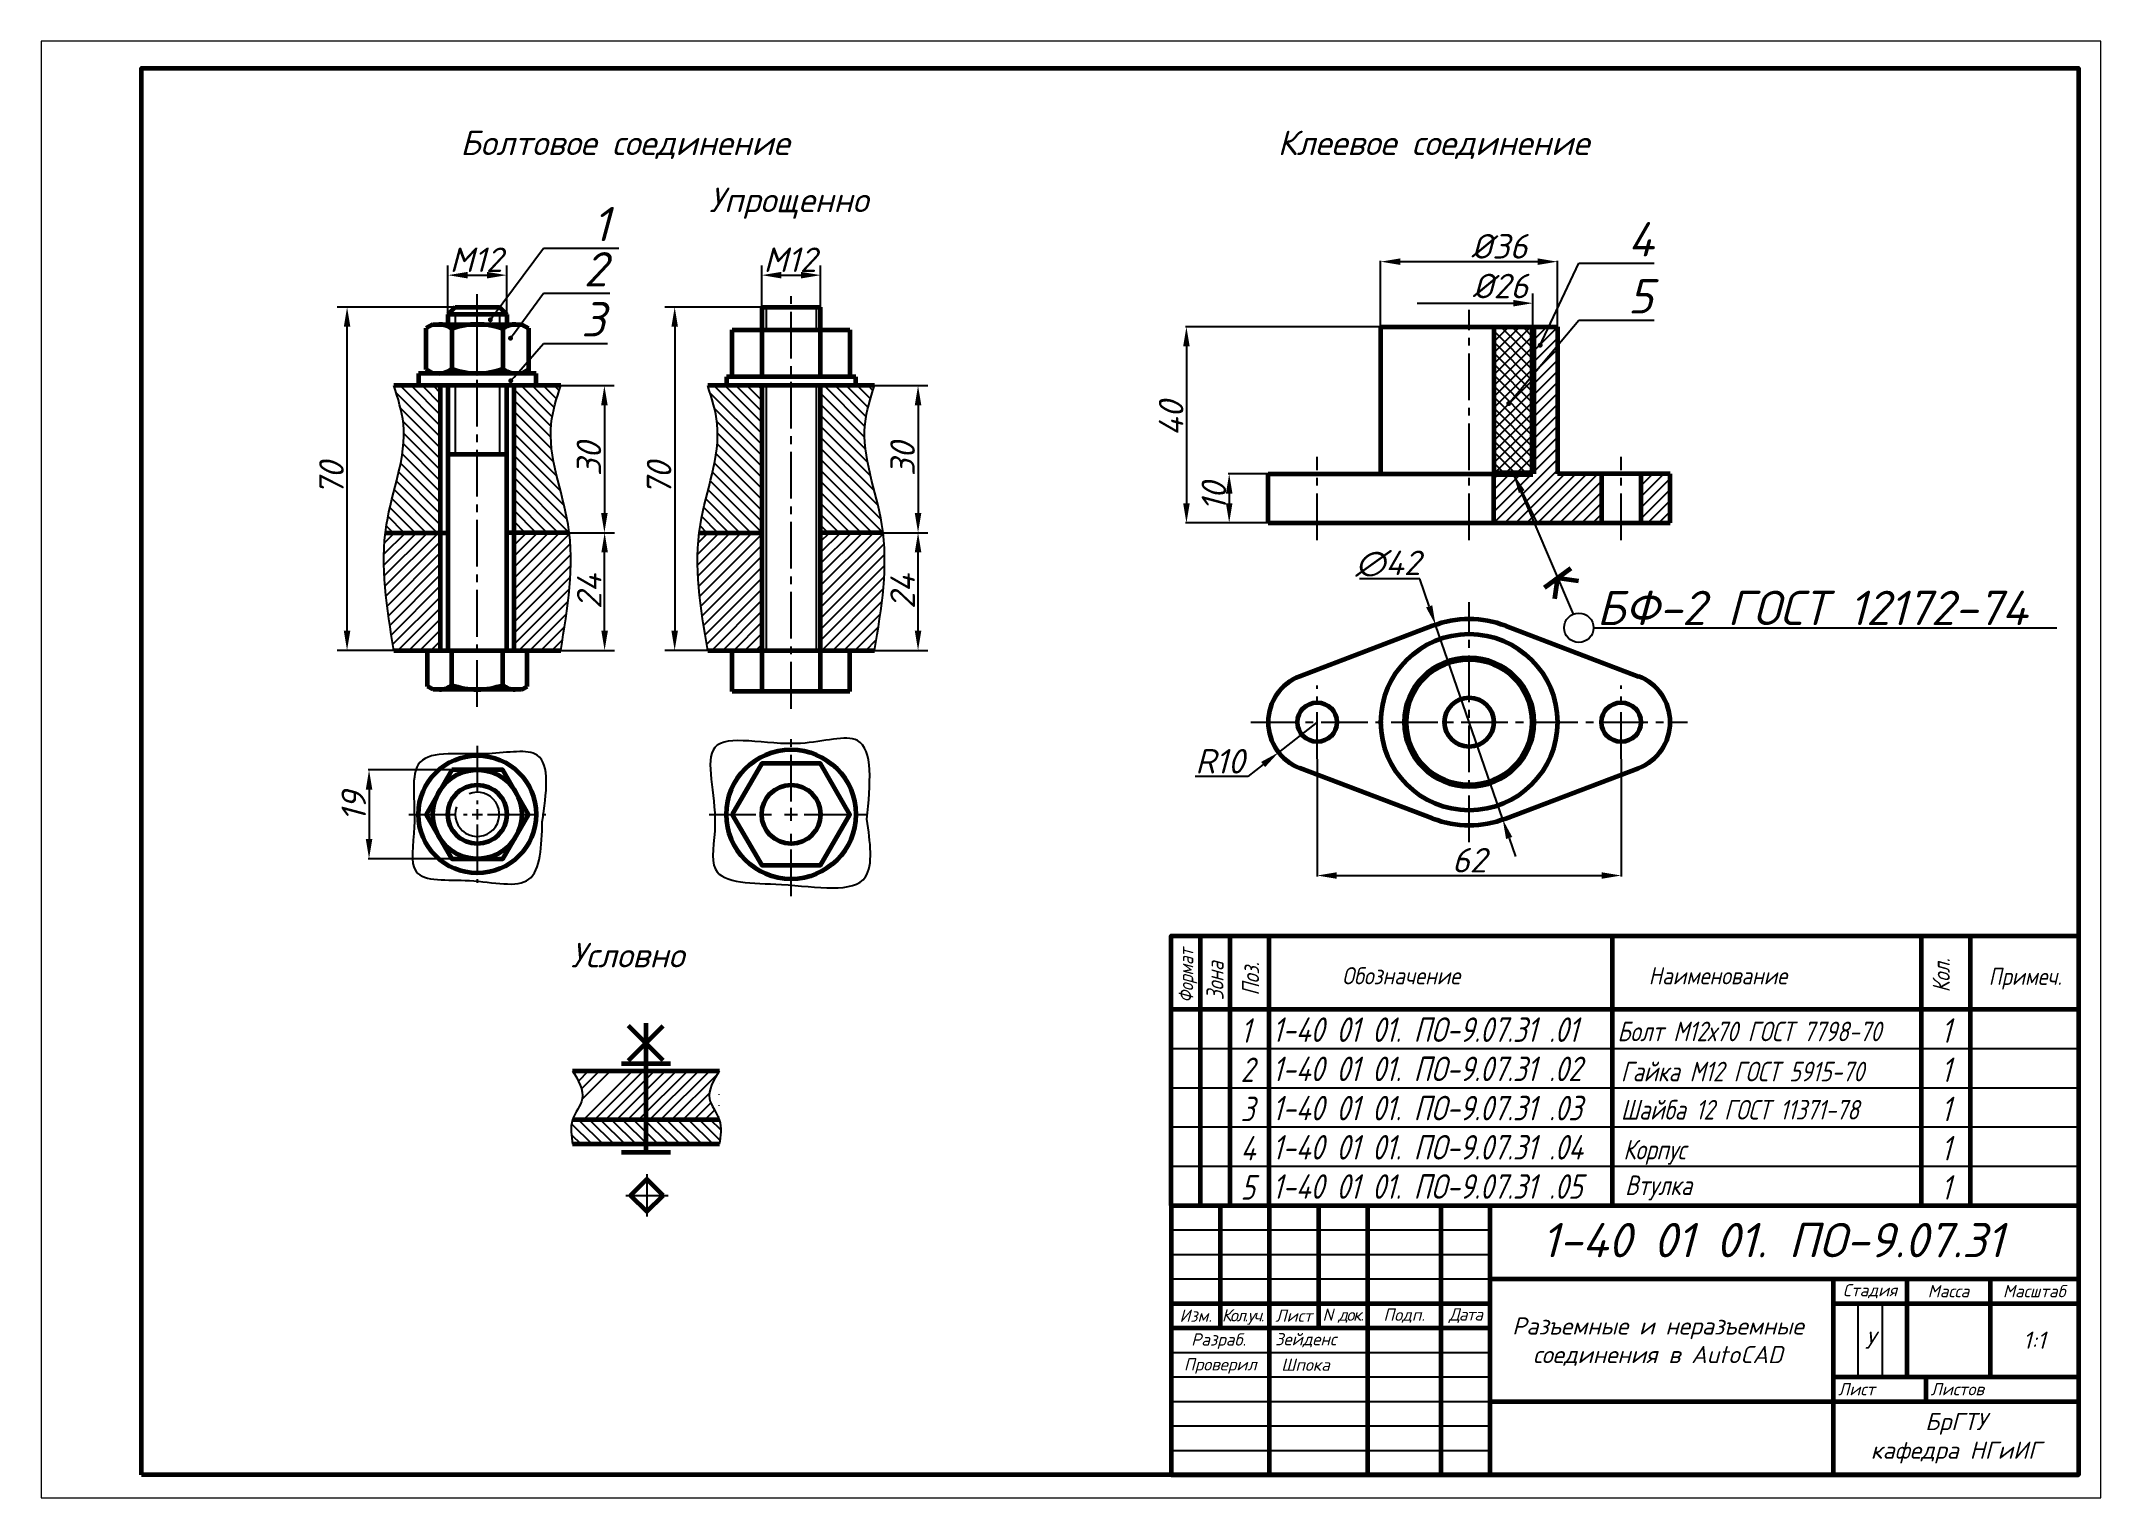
# Paper-space layout 'Лист1' of a CAD drawing. Header units: millimetres. Extents: x -2 to 418, y -3 to 295.
# The model-space entities are those that its viewports show. They can reach past a viewport. Long polylines and large blocks are cut down to what shows.
import ezdxf
from ezdxf import colors
from ezdxf.entities.mleader import LeaderData, LeaderLine
from ezdxf.math import Vec2, Vec3

# ---------------------------------------------------------------- set-up
doc = ezdxf.new("R2010")
doc.units = ezdxf.units.MM
doc.header["$LTSCALE"] = 0.5
doc.linetypes.add('CENTER2', pattern=[28.575000000000003, 19.05, -3.175, 3.175, -3.175])
doc.styles.add('GOST-2.304_Type-B', font='isocpeui.ttf', dxfattribs={"height": 7})
doc.styles.get("Standard").update_dxf_attribs({"font": 'isocpeui.ttf'})
doc.styles.add('style3', font='isocpeur.ttf', dxfattribs={"width": 0.8, "oblique": 15})
doc.dimstyles.new('Copy(2) of STANDARD', dxfattribs={"dimscale": 0, "dimtxt": 5, "dimasz": 4, "dimexe": 2, "dimexo": 0, "dimgap": 1, "dimtad": 1, "dimdec": 0, "dimzin": 12, "dimdsep": 46, "dimtxsty": 'Standard', "dimblk1": 'NONE', "dimsah": 1, "dimcen": -3, "dimse1": 1, "dimclrd": 256, "dimclre": 256, "dimadec": 0, "dimazin": 0, "dimtfac": 1, "dimtdec": 0, "dimtmove": 0, "dimatfit": 1, "dimfxl": 1, "dimtolj": 1, "dimtzin": 0, "dimarcsym": 0})
doc.dimstyles.get("Standard").update_dxf_attribs({"dimtxt": 5, "dimasz": 4, "dimexe": 2, "dimexo": 0, "dimgap": 0.65, "dimtad": 1, "dimdec": 0, "dimzin": 0, "dimdsep": 46, "dimtxsty": 'Standard', "dimcen": 1.5, "dimadec": 0, "dimazin": 0, "dimtfac": 1, "dimtdec": 0, "dimtofl": 0, "dimtmove": 1, "dimatfit": 3, "dimfxl": 1, "dimtolj": 1, "dimtzin": 0, "dimarcsym": 0})
doc.dimstyles.new('Копия SPDS', dxfattribs={"dimscale": 0, "dimtxt": 5, "dimasz": 4, "dimexe": 0.18, "dimexo": 0.0625, "dimtad": 1, "dimtoh": 1, "dimdec": 0, "dimrnd": 0.001, "dimzin": 0, "dimdsep": 46, "dimtxsty": 'GOST-2.304_Type-B', "dimcen": 2.5, "dimadec": 0, "dimazin": 0, "dimtfac": 1, "dimtdec": 0, "dimtmove": 0, "dimatfit": 1, "dimfxl": 1, "dimtolj": 1, "dimtzin": 0, "dimarcsym": 0})

psp = doc.layouts.new('Лист1')

msp = doc.modelspace()

# ---------------------------------------------------------------- texts
for s, p in [('Болтовое соединение', (-42538.44550615304, 32275.31468533286)), ('Клеевое соединение', (-42371.75610955959, 32275.31468533286)), ('Упрощенно', (-42487.69588374986, 32263.67585559261)), ('Условно', (-42515.91167152311, 32109.61875450347))]:
    msp.add_text(s, height=5).set_placement(p)
at = {"style": 'GOST-2.304_Type-B'}
msp.add_text('БФ-2 ГОСТ 12172-74', height=7, dxfattribs=at).set_placement((-42306.69968171298, 32179.45090470354))
at = {"ltscale": 0.2, "style": 'style3', "oblique": 15, "width": 0.8}
for s, height, p in [('Формат', 3, (-42388.97080572783, 32102.39236505733)), ('Зона', 3.5, (-42382.79400981425, 32102.9250080526)), ('Кол.', 3.5, (-42234.68385395726, 32104.53221591151)), ('Поз.', 3.5, (-42375.53095801423, 32103.87197275645))]:
    msp.add_text(s, height=height, rotation=90, dxfattribs=at).set_placement(p)
at = {"linetype": 'Continuous', "style": 'GOST-2.304_Type-B', "width": 0.88}
msp.add_text('Обозначение', height=3.5, dxfattribs=at).set_placement((-42358.61575905346, 32106.16149992789))
at = {"color": 0, "linetype": 'Continuous', "style": 'GOST-2.304_Type-B'}
for s, width, p in [('Наименование', 0.88, (-42296.09274999104, 32106.16149992789)), ('Примеч.', 0.85, (-42226.75099273161, 32106.03682208241))]:
    msp.add_text(s, height=3.5, dxfattribs=dict(at, width=width)).set_placement(p)
at = {"color": 0, "style": 'style3', "oblique": 15, "width": 0.8}
for s, p in [('1', (-42379.32891885047, 32094.23840651182)), ('1', (-42236.47888464138, 32094.23840651182)), ('2', (-42379.32891885047, 32086.23840651182)), ('1', (-42236.47888464138, 32086.23840651182)), ('3', (-42379.32891885047, 32078.23840651182)), ('1', (-42236.47888464138, 32078.23840651182)), ('4', (-42379.32891885047, 32070.23840651182)), ('1', (-42236.47888464138, 32070.23840651182)), ('5', (-42379.32891885047, 32062.23840651182)), ('1', (-42236.47888464138, 32062.23840651182))]:
    msp.add_text(s, height=5, dxfattribs=at).set_placement(p)
at = {"style": 'style3', "oblique": 15, "width": 0.8}
for s, height, p in [('1-40 01 01. ПО-9.07.31 .01', 5, (-42372.82376266657, 32094.41662514604)), ('Болт М12х70 ГОСТ 7798-70 ', 4, (-42302.4767337767, 32094.55593676476)), ('1-40 01 01. ПО-9.07.31 .02', 5, (-42372.82376266657, 32086.41662514604)), ('Гайка М12 ГОСТ 5915-70 ', 4, (-42301.76766667258, 32086.37078439824)), ('1-40 01 01. ПО-9.07.31 .03', 5, (-42372.82376266657, 32078.41662514604)), ('Шайба 12 ГОСТ 11371-78', 4, (-42301.76766667258, 32078.57987142672)), ('1-40 01 01. ПО-9.07.31 .04', 5, (-42372.82376266657, 32070.41662514604)), ('Корпус', 4, (-42301.26804277552, 32070.43805594937)), ('1-40 01 01. ПО-9.07.31 .05', 5, (-42372.82376266657, 32062.41662514604)), ('Втулка', 4, (-42300.91549355334, 32063.16668548149))]:
    msp.add_text(s, height=height, dxfattribs=at).set_placement(p)
at = {"linetype": 'Continuous', "insert": (-42270.83274016713, 32053.9854433626), "char_height": 7, "width": 104.8639458838879, "attachment_point": 5}
msp.add_mtext('1-40 01 01. ПО-9.07.31', dxfattribs=at)
at = {"linetype": 'Continuous', "style": 'GOST-2.304_Type-B'}
for s, insert, char_height, width, attachment_point in [('Стадия', (-42250.96686691365, 32043.57689561515), 2.5, 13, 5), ('Масса', (-42234.96686691365, 32043.57689561515), 2.5, 15, 5), ('Масштаб', (-42217.46686691365, 32043.57689561515), 2.5, 16, 5), ('Изм.', (-42388.46686691365, 32038.57689561515), 2.5, 8, 5), ('{\\T0.8;Кол.уч.}', (-42378.8697172609, 32038.30853247036), 2.5, 9, 5), ('Лист', (-42368.46686691365, 32038.57689561515), 2.5, 8, 5), ('{\\T0.8;N док.}', (-42358.46686691365, 32038.57689561515), 2.5, 9, 5), ('Подп.', (-42345.96686691365, 32038.57689561515), 2.5, 13, 5), ('{\\T0.9;Дата}', (-42333.46686691365, 32038.57689561515), 2.5, 8, 5), ('У', (-42250.96686691365, 32033.57689561515), 3.5, 3, 5), ('1:1', (-42217.46686691365, 32033.57689561515), 3.5, 16, 5), ('Разраб.', (-42383.80257372367, 32033.37562381205), 2.5, 18, 5), ('Зейденс', (-42366.08539054538, 32033.57689561515), 2.5, 18, 5), ('Проверил', (-42383.46686691365, 32028.30853247037), 2.5, 18, 5), ('Шпока', (-42366.08539054538, 32028.57689561515), 2.5, 18, 5), ('Лист', (-42257.46686691365, 32023.57689561515), 2.5, 16.86363636363636, 4), ('Листов', (-42238.60323055001, 32023.57689561515), 2.5, 29.13636363636364, 4), ('БрГТУ \\Pкафедра НГиИГ', (-42233.46686691365, 32013.57689561515), 3.5, 48, 5)]:
    msp.add_mtext(s, dxfattribs=dict(at, insert=insert, char_height=char_height, width=width, attachment_point=attachment_point))
at = {"color": 7, "linetype": 'Continuous', "true_color": 0xffffff, "insert": (-42294.22093629936, 32033.27907354887), "char_height": 3.5, "width": 62.15806844687904, "attachment_point": 5, "style": 'GOST-2.304_Type-B'}
msp.add_mtext('{\\C256;\\c0;Разъемные и неразъемные соединения в AutoCAD}', dxfattribs=at)

# ---------------------------------------------------------------- blocks, each defined once
blk = doc.blocks.new('*U25')
at = {"color": 0, "linetype": 'CENTER2', "transparency": 16777216}
for p, q in [((0, 2.090000000000146), (0, 13.95000000000073)), ((-13.95000000000073, 0), (-2.090000000000146, 0)), ((2.090000000000146, 0), (13.95000000000073, 0)), ((0, -13.95000000000073), (0, -2.090000000000146))]:
    blk.add_line(p, q, dxfattribs=at)
at = {"color": 0, "linetype": 'Continuous', "transparency": 16777216}
for p, q in [((-1.045000000000073, 0), (1.045000000000073, 0)), ((0, -1.045000000000073), (0, 1.045000000000073))]:
    blk.add_line(p, q, dxfattribs=at)
blk = doc.blocks.new('*U26')
at = {"color": 0, "linetype": 'CENTER2', "transparency": 16777216}
blk.add_line((0, -38.5), (0, 46.5), dxfattribs=at)
blk = doc.blocks.new('*U27')
at = {"color": 0, "linetype": 'CENTER2', "transparency": 16777216}
blk.add_line((0, -54.75), (0, 30.65000000000146), dxfattribs=at)
blk = doc.blocks.new('*U28')
at = {"color": 0, "linetype": 'CENTER2', "transparency": 16777216}
for p, q in [((0, 2.639999999996363), (0, 16.69999999999636)), ((-16.7, -3.637978807091713e-12), (-2.640000000000001, -3.637978807091713e-12)), ((0, -16.70000000000364), (0, -2.640000000003639)), ((2.640000000000001, -3.637978807091713e-12), (16.7, -3.637978807091713e-12))]:
    blk.add_line(p, q, dxfattribs=at)
at = {"color": 0, "linetype": 'Continuous', "transparency": 16777216}
for p, q in [((0, -1.320000000003638), (0, 1.319999999996362)), ((-1.32, -3.637978807091713e-12), (1.32, -3.637978807091713e-12))]:
    blk.add_line(p, q, dxfattribs=at)
blk = doc.blocks.new('*D30')
at = {"color": 0, "lineweight": -2, "transparency": 16777216}
for p, q in [((-42539.47996129235, 32244.2937499789), (-42563.53838105253, 32244.2937499789)), ((-42561.53838105253, 32178.2937499789), (-42561.53838105253, 32240.2937499789)), ((-42551.97996129235, 32174.2937499789), (-42563.53838105253, 32174.2937499789))]:
    blk.add_line(p, q, dxfattribs=at)
at = {"color": 0, "transparency": 16777216}
for points in [[(-42562.2050477192, 32240.2937499789), (-42560.87171438587, 32240.2937499789), (-42561.53838105253, 32244.2937499789)], [(-42562.2050477192, 32178.2937499789), (-42560.87171438587, 32178.2937499789), (-42561.53838105253, 32174.2937499789)]]:
    blk.add_solid(points, dxfattribs=at)
at = {"layer": 'Defpoints', "color": 0, "transparency": 16777216}
for p in [(-42561.53838105253, 32244.2937499789), (-42539.47996129235, 32244.2937499789), (-42551.97996129235, 32174.2937499789)]:
    blk.add_point(p, dxfattribs=at)
at = {"color": 0, "transparency": 16777216, "insert": (-42564.72057802221, 32209.29374997891), "char_height": 5, "attachment_point": 5, "rotation": 90}
blk.add_mtext('\\A1;70', dxfattribs=at)
blk = doc.blocks.new('*D31')
at = {"color": 0, "lineweight": -2, "transparency": 16777216}
for p, q in [((-42517.97996129235, 32228.2937499789), (-42507.06741583528, 32228.2937499789)), ((-42509.06741583528, 32224.2937499789), (-42509.06741583528, 32202.2937499789)), ((-42516.23399992748, 32198.2937499789), (-42507.06741583528, 32198.2937499789))]:
    blk.add_line(p, q, dxfattribs=at)
at = {"color": 0, "transparency": 16777216}
for points in [[(-42509.73408250194, 32224.2937499789), (-42508.40074916861, 32224.2937499789), (-42509.06741583528, 32228.2937499789)], [(-42509.73408250194, 32202.2937499789), (-42508.40074916861, 32202.2937499789), (-42509.06741583528, 32198.2937499789)]]:
    blk.add_solid(points, dxfattribs=at)
at = {"layer": 'Defpoints', "color": 0, "transparency": 16777216}
for p in [(-42517.97996129235, 32228.2937499789), (-42516.23399992748, 32198.2937499789), (-42509.06741583528, 32198.2937499789)]:
    blk.add_point(p, dxfattribs=at)
at = {"color": 0, "transparency": 16777216, "insert": (-42512.21741583526, 32213.29374997891), "char_height": 5, "attachment_point": 5, "rotation": 90}
blk.add_mtext('\\A1;30', dxfattribs=at)
blk = doc.blocks.new('*D32')
at = {"color": 0, "lineweight": -2, "transparency": 16777216}
for p, q in [((-42511.01336178115, 32198.29374997892), (-42507.01336178121, 32198.29374997892)), ((-42509.01336178121, 32178.2937499789), (-42509.01336178121, 32194.29374997892)), ((-42517.97996129234, 32174.2937499789), (-42507.01336178121, 32174.2937499789))]:
    blk.add_line(p, q, dxfattribs=at)
at = {"color": 0, "transparency": 16777216}
for points in [[(-42509.68002844787, 32194.29374997892), (-42508.34669511455, 32194.29374997892), (-42509.01336178121, 32198.29374997892)], [(-42509.68002844787, 32178.2937499789), (-42508.34669511455, 32178.2937499789), (-42509.01336178121, 32174.2937499789)]]:
    blk.add_solid(points, dxfattribs=at)
at = {"layer": 'Defpoints', "color": 0, "transparency": 16777216}
for p in [(-42511.01336178115, 32198.29374997892), (-42509.01336178121, 32198.29374997892), (-42517.97996129234, 32174.2937499789)]:
    blk.add_point(p, dxfattribs=at)
at = {"color": 0, "transparency": 16777216, "insert": (-42512.1633617812, 32186.29374997892), "char_height": 5, "attachment_point": 5, "rotation": 90}
blk.add_mtext('\\A1;24', dxfattribs=at)
blk = doc.blocks.new('*D33')
at = {"color": 0, "lineweight": -2, "transparency": 16777216}
for p, q in [((-42476.97996129234, 32244.2937499789), (-42496.7307507779, 32244.2937499789)), ((-42494.7307507779, 32240.2937499789), (-42494.7307507779, 32178.2937499789)), ((-42487.97996129234, 32174.2937499789), (-42496.7307507779, 32174.2937499789))]:
    blk.add_line(p, q, dxfattribs=at)
at = {"color": 0, "transparency": 16777216}
for points in [[(-42495.39741744457, 32240.2937499789), (-42494.06408411124, 32240.2937499789), (-42494.7307507779, 32244.2937499789)], [(-42495.39741744457, 32178.2937499789), (-42494.06408411124, 32178.2937499789), (-42494.7307507779, 32174.2937499789)]]:
    blk.add_solid(points, dxfattribs=at)
at = {"layer": 'Defpoints', "color": 0, "transparency": 16777216}
for p in [(-42476.97996129234, 32244.2937499789), (-42494.7307507779, 32174.2937499789), (-42487.97996129234, 32174.2937499789)]:
    blk.add_point(p, dxfattribs=at)
at = {"color": 0, "transparency": 16777216, "insert": (-42497.91294774759, 32209.29374997891), "char_height": 5, "attachment_point": 5, "rotation": 90}
blk.add_mtext('\\A1;70', dxfattribs=at)
blk = doc.blocks.new('*D34')
at = {"color": 0, "lineweight": -2, "transparency": 16777216}
for p, q in [((-42453.97996129232, 32228.2937499789), (-42443.09752795142, 32228.2937499789)), ((-42445.09752795142, 32224.2937499789), (-42445.09752795142, 32202.2937499789)), ((-42452.23399992747, 32198.2937499789), (-42443.09752795142, 32198.2937499789))]:
    blk.add_line(p, q, dxfattribs=at)
at = {"color": 0, "transparency": 16777216}
for points in [[(-42445.76419461809, 32224.2937499789), (-42444.43086128476, 32224.2937499789), (-42445.09752795142, 32228.2937499789)], [(-42445.76419461809, 32202.2937499789), (-42444.43086128476, 32202.2937499789), (-42445.09752795142, 32198.2937499789)]]:
    blk.add_solid(points, dxfattribs=at)
at = {"layer": 'Defpoints', "color": 0, "transparency": 16777216}
for p in [(-42453.97996129232, 32228.2937499789), (-42452.23399992747, 32198.2937499789), (-42445.09752795142, 32198.2937499789)]:
    blk.add_point(p, dxfattribs=at)
at = {"color": 0, "transparency": 16777216, "insert": (-42448.24752795141, 32213.29374997891), "char_height": 5, "attachment_point": 5, "rotation": 90}
blk.add_mtext('\\A1;30', dxfattribs=at)
blk = doc.blocks.new('*D35')
at = {"color": 0, "lineweight": -2, "transparency": 16777216}
for p, q in [((-42452.23399992748, 32198.29374997892), (-42443.09752795145, 32198.29374997892)), ((-42445.09752795145, 32178.2937499789), (-42445.09752795145, 32194.29374997892)), ((-42453.97996129232, 32174.2937499789), (-42443.09752795145, 32174.2937499789))]:
    blk.add_line(p, q, dxfattribs=at)
at = {"color": 0, "transparency": 16777216}
for points in [[(-42445.76419461812, 32194.29374997892), (-42444.43086128479, 32194.29374997892), (-42445.09752795145, 32198.29374997892)], [(-42445.76419461812, 32178.2937499789), (-42444.43086128479, 32178.2937499789), (-42445.09752795145, 32174.2937499789)]]:
    blk.add_solid(points, dxfattribs=at)
at = {"layer": 'Defpoints', "color": 0, "transparency": 16777216}
for p in [(-42452.23399992748, 32198.29374997892), (-42445.09752795145, 32198.29374997892), (-42453.97996129232, 32174.2937499789)]:
    blk.add_point(p, dxfattribs=at)
at = {"color": 0, "transparency": 16777216, "insert": (-42448.24752795144, 32186.29374997892), "char_height": 5, "attachment_point": 5, "rotation": 90}
blk.add_mtext('\\A1;24', dxfattribs=at)
blk = doc.blocks.new('*D36')
at = {"color": 0, "lineweight": -2, "transparency": 16777216}
for p, q in [((-42540.97996129234, 32242.79374997889), (-42540.97996129234, 32252.82281606561)), ((-42536.97996129234, 32250.82281606561), (-42532.97996129234, 32250.82281606561)), ((-42528.97996129234, 32242.79374997889), (-42528.97996129234, 32252.82281606561))]:
    blk.add_line(p, q, dxfattribs=at)
at = {"color": 0, "transparency": 16777216}
for points in [[(-42536.97996129234, 32251.48948273228), (-42536.97996129234, 32250.15614939895), (-42540.97996129234, 32250.82281606561)], [(-42532.97996129234, 32251.48948273228), (-42532.97996129234, 32250.15614939895), (-42528.97996129234, 32250.82281606561)]]:
    blk.add_solid(points, dxfattribs=at)
at = {"layer": 'Defpoints', "color": 0, "transparency": 16777216}
for p in [(-42528.97996129234, 32250.82281606561), (-42540.97996129234, 32242.79374997889), (-42528.97996129234, 32242.79374997889)]:
    blk.add_point(p, dxfattribs=at)
at = {"color": 0, "transparency": 16777216, "insert": (-42535.20191241433, 32253.97281606562), "char_height": 5, "attachment_point": 5}
blk.add_mtext('\\A1;M12', dxfattribs=at)
blk = doc.blocks.new('*D29')
at = {"color": 0, "lineweight": -2, "transparency": 16777216}
for p, q in [((-42476.97996129232, 32244.2937499789), (-42476.97996129232, 32252.82281606561)), ((-42472.97996129232, 32250.82281606561), (-42468.97996129232, 32250.82281606561)), ((-42464.97996129232, 32244.2937499789), (-42464.97996129232, 32252.82281606561))]:
    blk.add_line(p, q, dxfattribs=at)
at = {"color": 0, "transparency": 16777216}
for points in [[(-42472.97996129232, 32251.48948273228), (-42472.97996129232, 32250.15614939895), (-42476.97996129232, 32250.82281606561)], [(-42468.97996129232, 32251.48948273228), (-42468.97996129232, 32250.15614939895), (-42464.97996129232, 32250.82281606561)]]:
    blk.add_solid(points, dxfattribs=at)
at = {"layer": 'Defpoints', "color": 0, "transparency": 16777216}
for p in [(-42464.97996129232, 32250.82281606561), (-42476.97996129232, 32244.2937499789), (-42464.97996129232, 32244.2937499789)]:
    blk.add_point(p, dxfattribs=at)
at = {"color": 0, "transparency": 16777216, "insert": (-42471.20191241432, 32253.97281606562), "char_height": 5, "attachment_point": 5}
blk.add_mtext('\\A1;M12', dxfattribs=at)
blk = doc.blocks.new('*U37')
at = {"color": 0, "linetype": 'CENTER2', "transparency": 16777216}
blk.add_line((0, -28.5), (0, 18.5), dxfattribs=at)
blk = doc.blocks.new('*U38')
at = {"color": 0, "linetype": 'CENTER2', "transparency": 16777216}
blk.add_line((0, -8.5), (0, 8.5), dxfattribs=at)
blk = doc.blocks.new('*U39')
at = {"color": 0, "linetype": 'CENTER2', "transparency": 16777216}
blk.add_line((0, -8.5), (0, 8.5), dxfattribs=at)
blk = doc.blocks.new('*U40')
at = {"color": 0, "linetype": 'CENTER2', "transparency": 16777216}
blk.add_line((0, -24.5), (0, 24.5), dxfattribs=at)
blk = doc.blocks.new('*U41')
at = {"color": 0, "linetype": 'CENTER2', "transparency": 16777216}
blk.add_line((0, -7.494240447285847), (0, 7.494240447285847), dxfattribs=at)
blk = doc.blocks.new('*U42')
at = {"color": 0, "linetype": 'CENTER2', "transparency": 16777216}
blk.add_line((0, -7.494240447285847), (0, 7.494240447285847), dxfattribs=at)
blk = doc.blocks.new('*U43')
at = {"color": 0, "linetype": 'CENTER2', "transparency": 16777216}
blk.add_line((-13.5, 0), (75.5, 0), dxfattribs=at)
blk = doc.blocks.new('*D44')
at = {"color": 0, "lineweight": -2, "transparency": 16777216}
for p, q in [((-42363.70891934164, 32152.08431711112), (-42363.70891934164, 32128.17770103756)), ((-42301.70891934164, 32152.08431711112), (-42301.70891934164, 32128.17770103756)), ((-42359.70891934164, 32128.35770103756), (-42305.70891934164, 32128.35770103756))]:
    blk.add_line(p, q, dxfattribs=at)
at = {"color": 0, "transparency": 16777216}
for points in [[(-42359.70891934164, 32129.02436770422), (-42359.70891934164, 32127.69103437089), (-42363.70891934164, 32128.35770103756)], [(-42305.70891934164, 32129.02436770422), (-42305.70891934164, 32127.69103437089), (-42301.70891934164, 32128.35770103756)]]:
    blk.add_solid(points, dxfattribs=at)
at = {"layer": 'Defpoints', "color": 0, "transparency": 16777216}
for p in [(-42363.70891934164, 32152.14681711112), (-42301.70891934164, 32152.14681711112), (-42301.70891934164, 32128.35770103756)]:
    blk.add_point(p, dxfattribs=at)
at = {"color": 0, "transparency": 16777216, "insert": (-42332.70891934164, 32131.48270103756), "char_height": 5, "attachment_point": 5, "style": 'GOST-2.304_Type-B'}
blk.add_mtext('\\A1;62', dxfattribs=at)
blk = doc.blocks.new('*D45')
at = {"color": 0, "lineweight": -2, "transparency": 16777216}
for p, q in [((-42363.70891934163, 32159.64105755838), (-42371.57948431633, 32153.47224835569)), ((-42377.87593629608, 32148.53720099354), (-42388.60320902336, 32148.53720099354)), ((-42374.7277103062, 32151.00472467461), (-42377.87593629608, 32148.53720099354))]:
    blk.add_line(p, q, dxfattribs=at)
at = {"color": 0, "transparency": 16777216}
blk.add_solid([(-42375.13896425305, 32151.52942900626), (-42374.31645635936, 32150.48002034297), (-42371.57948431633, 32153.47224835569)], dxfattribs=at)
at = {"layer": 'Defpoints', "color": 0, "transparency": 16777216}
for p in [(-42363.70891934163, 32159.64105755838), (-42371.57948431633, 32153.47224835569)]:
    blk.add_point(p, dxfattribs=at)
at = {"color": 0, "transparency": 16777216, "insert": (-42383.55207265972, 32151.66220099353), "char_height": 5, "attachment_point": 5, "style": 'GOST-2.304_Type-B'}
blk.add_mtext('\\A1;R10', dxfattribs=at)
blk = doc.blocks.new('*D48')
at = {"color": 0, "lineweight": -2, "transparency": 16777216}
for p, q in [((-42373.77141934165, 32210.27605123194), (-42381.82605773138, 32210.27605123194)), ((-42381.64605773138, 32206.27605123194), (-42381.64605773138, 32204.27605123194)), ((-42373.77141934165, 32200.27605123194), (-42381.82605773138, 32200.27605123194))]:
    blk.add_line(p, q, dxfattribs=at)
at = {"color": 0, "transparency": 16777216}
for points in [[(-42382.31272439805, 32206.27605123194), (-42380.97939106472, 32206.27605123194), (-42381.64605773138, 32210.27605123194)], [(-42382.31272439805, 32204.27605123194), (-42380.97939106472, 32204.27605123194), (-42381.64605773138, 32200.27605123194)]]:
    blk.add_solid(points, dxfattribs=at)
at = {"layer": 'Defpoints', "color": 0, "transparency": 16777216}
for p in [(-42373.70891934165, 32210.27605123194), (-42381.64605773138, 32200.27605123194), (-42373.70891934165, 32200.27605123194)]:
    blk.add_point(p, dxfattribs=at)
at = {"color": 0, "transparency": 16777216, "insert": (-42384.77105773137, 32205.63767131916), "char_height": 5, "attachment_point": 5, "rotation": 90, "style": 'GOST-2.304_Type-B'}
blk.add_mtext('\\A1;10', dxfattribs=at)
blk = doc.blocks.new('*D50')
at = {"color": 0, "lineweight": -2, "transparency": 16777216}
for p, q in [((-42350.77141934165, 32240.33855123194), (-42350.77141934165, 32253.75933320874)), ((-42346.77141934165, 32253.57933320874), (-42318.70891934164, 32253.57933320874)), ((-42314.70891934164, 32240.33855123193), (-42314.70891934164, 32253.75933320874))]:
    blk.add_line(p, q, dxfattribs=at)
at = {"color": 0, "transparency": 16777216}
for points in [[(-42346.77141934165, 32254.24599987541), (-42346.77141934165, 32252.91266654207), (-42350.77141934165, 32253.57933320874)], [(-42318.70891934164, 32254.24599987541), (-42318.70891934164, 32252.91266654207), (-42314.70891934164, 32253.57933320874)]]:
    blk.add_solid(points, dxfattribs=at)
at = {"layer": 'Defpoints', "color": 0, "transparency": 16777216}
for p in [(-42314.70891934164, 32253.57933320874), (-42350.77141934165, 32240.27605123194), (-42314.70891934164, 32240.27605123193)]:
    blk.add_point(p, dxfattribs=at)
at = {"color": 0, "transparency": 16777216, "insert": (-42326.58656938079, 32256.70433320874), "char_height": 5, "attachment_point": 5}
blk.add_mtext('\\A1;%%C36', dxfattribs=at)
blk = doc.blocks.new('*D51')
at = {"lineweight": -2, "transparency": 16777216}
for p, q in [((-42319.70891934164, 32240.27605123193), (-42319.70891934164, 32247.11005784641)), ((-42343.28936906356, 32245.11005784641), (-42323.70891934164, 32245.11005784641))]:
    blk.add_line(p, q, dxfattribs=at)
at = {"transparency": 16777216}
blk.add_solid([(-42323.70891934164, 32245.77672451308), (-42323.70891934164, 32244.44339117974), (-42319.70891934164, 32245.11005784641)], dxfattribs=at)
at = {"layer": 'Defpoints', "color": 0, "transparency": 16777216}
for p in [(-42343.28936906356, 32245.11005784641), (-42319.70891934164, 32245.11005784641), (-42319.70891934164, 32240.27605123193)]:
    blk.add_point(p, dxfattribs=at)
at = {"color": 0, "transparency": 16777216, "insert": (-42326.37112205121, 32248.61005784641), "char_height": 5, "attachment_point": 5}
blk.add_mtext('\\A1;%%C26', dxfattribs=at)
blk = doc.blocks.new('_None')
blk = doc.blocks.new('*D54')
at = {"color": 0, "lineweight": -2, "transparency": 16777216}
for p, q in [((-42540.26746129236, 32149.89051743952), (-42557.23575489323, 32149.89051743952)), ((-42557.05575489323, 32145.89051743952), (-42557.05575489323, 32135.79058650042)), ((-42540.26746129236, 32131.79058650042), (-42557.23575489323, 32131.79058650042))]:
    blk.add_line(p, q, dxfattribs=at)
at = {"color": 0, "transparency": 16777216}
for points in [[(-42557.72242155989, 32145.89051743952), (-42556.38908822656, 32145.89051743952), (-42557.05575489323, 32149.89051743952)], [(-42557.72242155989, 32135.79058650042), (-42556.38908822656, 32135.79058650042), (-42557.05575489323, 32131.79058650042)]]:
    blk.add_solid(points, dxfattribs=at)
at = {"layer": 'Defpoints', "color": 0, "transparency": 16777216}
for p in [(-42540.20496129236, 32149.89051743952), (-42557.05575489323, 32131.79058650042), (-42540.20496129236, 32131.79058650042)]:
    blk.add_point(p, dxfattribs=at)
at = {"color": 0, "transparency": 16777216, "insert": (-42560.18075489321, 32142.42795195535), "char_height": 5, "attachment_point": 5, "rotation": 90, "style": 'GOST-2.304_Type-B'}
blk.add_mtext('\\A1;19', dxfattribs=at)
blk = doc.blocks.new('*D56')
at = {"color": 0, "lineweight": -2, "transparency": 16777216}
for p, q in [((-42350.77141934165, 32240.27605123194), (-42390.54593265418, 32240.27605123194)), ((-42390.36593265418, 32236.27605123194), (-42390.36593265418, 32204.27605123195)), ((-42373.83391934167, 32200.27605123195), (-42390.54593265418, 32200.27605123195))]:
    blk.add_line(p, q, dxfattribs=at)
at = {"color": 0, "transparency": 16777216}
for points in [[(-42391.03259932085, 32236.27605123194), (-42389.69926598752, 32236.27605123194), (-42390.36593265418, 32240.27605123194)], [(-42391.03259932085, 32204.27605123195), (-42389.69926598752, 32204.27605123195), (-42390.36593265418, 32200.27605123195)]]:
    blk.add_solid(points, dxfattribs=at)
at = {"layer": 'Defpoints', "color": 0, "transparency": 16777216}
for p in [(-42350.70891934165, 32240.27605123194), (-42390.36593265418, 32200.27605123195), (-42373.77141934167, 32200.27605123195)]:
    blk.add_point(p, dxfattribs=at)
at = {"color": 0, "transparency": 16777216, "insert": (-42393.49093265417, 32221.56094345912), "char_height": 5, "attachment_point": 5, "rotation": 90, "style": 'GOST-2.304_Type-B'}
blk.add_mtext('\\A1;40', dxfattribs=at)
blk = doc.blocks.new('_Dot')
at = {"color": 0, "linetype": 'ByBlock', "lineweight": -2}
blk.add_line((-0.5, 0), (-1, 0), dxfattribs=at)
at = {"color": 0, "linetype": 'ByBlock', "const_width": 0.5}
blk.add_lwpolyline([(-0.25, 0, 1), (0.25, 0, 1)], format="xyb", close=True, dxfattribs=at)
blk = doc.blocks.new('*D60')
at = {"color": 0, "lineweight": -2, "transparency": 16777216}
for p, q in [((-42342.78988977379, 32188.85465769353), (-42355.10428371319, 32188.85465769353)), ((-42340.86397503035, 32183.27355777979), (-42342.78988977379, 32188.85465769353)), ((-42325.8586725631, 32139.78975737246), (-42339.55916612015, 32179.49235774438)), ((-42324.55386365289, 32136.00855733704), (-42323.2490547427, 32132.22735730162))]:
    blk.add_line(p, q, dxfattribs=at)
at = {"color": 0, "transparency": 16777216}
for points in [[(-42340.23377502445, 32183.49102593149), (-42341.49417503625, 32183.05608962809), (-42339.55916612015, 32179.49235774438)], [(-42323.92366364699, 32136.22602548874), (-42325.1840636588, 32135.79108918534), (-42325.8586725631, 32139.78975737246)]]:
    blk.add_solid(points, dxfattribs=at)
at = {"layer": 'Defpoints', "color": 0, "transparency": 16777216}
for p in [(-42339.55916612015, 32179.49235774438), (-42325.8586725631, 32139.78975737246)]:
    blk.add_point(p, dxfattribs=at)
at = {"color": 0, "transparency": 16777216, "insert": (-42349.25958674349, 32191.97965769353), "char_height": 5, "attachment_point": 5}
blk.add_mtext('\\A1;∅42', dxfattribs=at)

# ---------------------------------------------------------------- dimensions: what is measured, and where the dimension line sits
for base, p1, p2, text, dimstyle, override, picture, middle in [((-42314.70891934164, 32253.57933320874), (-42350.77141934165, 32240.27605123194), (-42314.70891934164, 32240.27605123193), '%%C<>', 'Копия SPDS', {"dimscale": 1, "dimtxsty": 'Standard'}, '*D50', (-42326.58656938079, 32253.57933320874)), ((-42319.70891934164, 32245.11005784641), (-42343.28936906356, 32245.11005784641), (-42319.70891934164, 32240.27605123193), '%%C26', 'Copy(2) of STANDARD', {"dimscale": 1}, '*D51', (-42326.37112205121, 32245.11005784641))]:
    dim = msp.add_linear_dim(base=base, p1=p1, p2=p2, text=text, dimstyle=dimstyle, override=override)
    dim.commit()
    dim.dimension.update_dxf_attribs({"geometry": picture, "text_midpoint": middle, "dimtype": 160})
for base, p1, p2, picture, middle in [((-42528.97996129234, 32250.82281606561), (-42540.97996129234, 32242.79374997889), (-42528.97996129234, 32242.79374997889), '*D36', (-42535.20191241433, 32250.82281606561)), ((-42464.97996129232, 32250.82281606561), (-42476.97996129232, 32244.2937499789), (-42464.97996129232, 32244.2937499789), '*D29', (-42471.20191241432, 32250.82281606561))]:
    dim = msp.add_linear_dim(base=base, p1=p1, p2=p2, text='M<>', dimstyle='Standard')
    dim.commit()
    dim.dimension.update_dxf_attribs({"geometry": picture, "text_midpoint": middle, "dimtype": 160})
for base, p1, p2, picture, middle in [((-42561.53838105253, 32244.2937499789), (-42551.97996129234, 32174.29374997889), (-42539.47996129234, 32244.29374997889), '*D30', (-42564.72057802221, 32209.29374997891)), ((-42494.7307507779, 32174.2937499789), (-42476.97996129232, 32244.29374997889), (-42487.97996129232, 32174.29374997889), '*D33', (-42497.91294774759, 32209.29374997891)), ((-42509.06741583528, 32198.2937499789), (-42517.97996129233, 32228.29374997889), (-42516.23399992747, 32198.29374997889), '*D31', (-42512.21741583526, 32213.29374997891)), ((-42445.09752795142, 32198.2937499789), (-42453.97996129231, 32228.29374997889), (-42452.23399992746, 32198.29374997889), '*D34', (-42448.24752795141, 32213.29374997891)), ((-42509.01336178121, 32198.29374997892), (-42517.97996129232, 32174.29374997889), (-42511.01336178114, 32198.2937499789), '*D32', (-42512.1633617812, 32186.29374997892)), ((-42445.09752795145, 32198.29374997892), (-42453.97996129231, 32174.29374997889), (-42452.23399992747, 32198.2937499789), '*D35', (-42448.24752795144, 32186.29374997892))]:
    dim = msp.add_linear_dim(base=base, p1=p1, p2=p2, angle=90, dimstyle='Standard')
    dim.commit()
    dim.dimension.update_dxf_attribs({"geometry": picture, "text_midpoint": middle})
for base, p1, p2, picture, middle in [((-42390.36593265418, 32200.27605123195), (-42350.70891934164, 32240.27605123193), (-42373.77141934165, 32200.27605123194), '*D56', (-42390.36593265417, 32221.56094345912)), ((-42381.64605773138, 32200.27605123194), (-42373.70891934164, 32210.27605123193), (-42373.70891934164, 32200.27605123193), '*D48', (-42381.64605773137, 32205.63767131916))]:
    dim = msp.add_linear_dim(base=base, p1=p1, p2=p2, angle=90, dimstyle='Копия SPDS', override={"dimscale": 1})
    dim.commit()
    dim.dimension.update_dxf_attribs({"geometry": picture, "text_midpoint": middle, "dimtype": 160})
dim = msp.add_diameter_dim_2p(p1=(-42325.8586725631, 32139.78975737246), p2=(-42339.55916612015, 32179.49235774438), dimstyle='Копия SPDS', override={"dimscale": 1, "dimtxsty": 'Standard'})
dim.commit()
dim.dimension.update_dxf_attribs({"geometry": '*D60', "text_midpoint": (-42349.25958674349, 32188.85465769353), "dimtype": 163})
dim = msp.add_radius_dim(center=(-42363.70891934163, 32159.64105755838), mpoint=(-42371.57948431633, 32153.47224835569), dimstyle='Копия SPDS', override={"dimscale": 1})
dim.commit()
dim.dimension.update_dxf_attribs({"geometry": '*D45', "text_midpoint": (-42383.55207265972, 32151.66220099353)})
dim = msp.add_linear_dim(base=(-42557.05575489323, 32131.79058650042), p1=(-42540.20496129234, 32149.89051743951), p2=(-42540.20496129234, 32131.79058650041), angle=90, text='19', dimstyle='Копия SPDS', override={"dimscale": 1})
dim.commit()
dim.dimension.update_dxf_attribs({"geometry": '*D54', "text_midpoint": (-42557.05575489321, 32142.42795195535), "dimtype": 160})
dim = msp.add_linear_dim(base=(-42301.70891934164, 32128.35770103756), p1=(-42363.70891934164, 32152.14681711112), p2=(-42301.70891934164, 32152.14681711112), dimstyle='Копия SPDS', override={"dimscale": 1})
dim.commit()
dim.dimension.update_dxf_attribs({"geometry": '*D44', "text_midpoint": (-42332.70891934164, 32131.48270103756)})

# ---------------------------------------------------------------- hatches: boundary and pattern name
h = msp.add_hatch()
h.set_pattern_fill('ANSI31', color=256, scale=0.5)
h.set_pattern_definition([(45, (-42327.70891934164, 32200.27605123193), (-1.122532015133644, 1.122532015133644), [])])
h.paths.add_polyline_path([(-42314.70891934164, 32240.27605123193), (-42319.70891934164, 32240.27605123193), (-42319.70891934164, 32210.27605123193), (-42314.70891934164, 32210.27605123193)])
h.paths.add_polyline_path([(-42305.70891934164, 32210.27605123193), (-42314.70891934164, 32210.27605123193), (-42319.70891934164, 32210.27605123193), (-42327.70891934164, 32210.27605123193), (-42327.70891934164, 32200.27605123193), (-42305.70891934164, 32200.27605123193)])
h.paths.add_polyline_path([(-42291.70891934164, 32210.27605123193), (-42297.70891934164, 32210.27605123193), (-42297.70891934164, 32200.27605123193), (-42291.70891934164, 32200.27605123193)])
h = msp.add_hatch()
h.set_pattern_fill('ANSI37', color=256, scale=0.5)
h.set_pattern_definition([(45, (-42327.70891934164, 32210.27605123193), (-1.122532015133644, 1.122532015133644), []), (135, (-42327.70891934164, 32210.27605123193), (-1.122532015133644, -1.122532015133644), [])])
h.paths.add_polyline_path([(-42319.70891934164, 32236.88280306063), (-42327.70891934164, 32226.97130097296), (-42327.70891934164, 32210.27605123193), (-42319.70891934164, 32210.27605123193)])
h.paths.add_polyline_path([(-42319.70891934164, 32236.88280306063), (-42319.70891934164, 32240.27605123193), (-42327.70891934164, 32240.27605123192), (-42327.70891934164, 32226.97130097296)])
h = msp.add_hatch()
h.set_pattern_fill('ANSI31', color=256, scale=0.5, angle=89.99999999999999)
h.set_pattern_definition([(135, (-42516.23399992746, 32198.29374997889), (-1.122532015133645, -1.122532015133644), [])])
edge = h.paths.add_edge_path()
edge.add_line((-42542.47996129233, 32228.29374997889), (-42551.97996129233, 32228.29374997889))
edge.add_spline(control_points=[(-42551.97996129234, 32228.29374997889), (-42551.15901822737, 32225.70409647453), (-42548.20153689846, 32216.3747626701), (-42552.59989645959, 32206.30326585979), (-42553.65940529952, 32198.83943365678), (-42553.7259226572, 32198.29374997889)], knot_values=[24.03610406264521, 24.03610406264521, 24.03610406264521, 24.03610406264521, 32.05235622533999, 52.91498386666106, 54.5599607042038, 54.5599607042038, 54.5599607042038, 54.5599607042038], degree=3, periodic=0)
edge.add_line((-42553.7259226572, 32198.29374997889), (-42542.47996129234, 32198.29374997889))
edge.add_line((-42542.47996129234, 32198.29374997889), (-42542.47996129233, 32228.29374997889))
edge = h.paths.add_edge_path()
edge.add_spline(control_points=[(-42516.23399992747, 32198.29374997889), (-42516.30051728514, 32198.83943365678), (-42517.36002612508, 32206.30326585979), (-42521.7583856862, 32216.3747626701), (-42518.80090435729, 32225.70409647453), (-42517.97996129232, 32228.29374997889)], knot_values=[24.03610406264521, 24.03610406264521, 24.03610406264521, 24.03610406264521, 25.68108090018795, 46.54370854150902, 54.5599607042038, 54.5599607042038, 54.5599607042038, 54.5599607042038], degree=3, periodic=0)
edge.add_line((-42517.97996129233, 32228.29374997889), (-42527.47996129234, 32228.29374997889))
edge.add_line((-42527.47996129234, 32228.29374997889), (-42527.47996129234, 32198.29374997889))
edge.add_line((-42527.47996129234, 32198.29374997889), (-42516.23399992747, 32198.29374997889))
h = msp.add_hatch()
h.set_pattern_fill('ANSI31', color=256, scale=0.5, angle=89.99999999999999)
h.set_pattern_definition([(135, (-42452.23399992745, 32198.29374997889), (-1.122532015133645, -1.122532015133644), [])])
edge = h.paths.add_edge_path()
edge.add_spline(control_points=[(-42487.97996129232, 32228.29374997889), (-42487.15901822736, 32225.70409647453), (-42484.20153689846, 32216.37476267009), (-42488.59989645957, 32206.30326585979), (-42489.65940529951, 32198.83943365678), (-42489.72592265718, 32198.29374997889)], knot_values=[24.03610406264566, 24.03610406264566, 24.03610406264566, 24.03610406264566, 32.05235622534045, 52.91498386666093, 54.55996070420299, 54.55996070420299, 54.55996070420299, 54.55996070420299], degree=3, periodic=0)
edge.add_line((-42489.72592265718, 32198.29374997889), (-42476.97996129233, 32198.29374997889))
edge.add_line((-42476.97996129233, 32198.29374997889), (-42476.97996129232, 32228.29374997889))
edge.add_line((-42476.97996129232, 32228.29374997889), (-42487.97996129232, 32228.29374997889))
edge = h.paths.add_edge_path()
edge.add_spline(control_points=[(-42452.23399992746, 32198.29374997889), (-42452.30051728513, 32198.83943365678), (-42453.36002612506, 32206.30326585979), (-42457.75838568617, 32216.37476267009), (-42454.80090435727, 32225.70409647453), (-42453.97996129231, 32228.29374997889)], knot_values=[24.03610406264566, 24.03610406264566, 24.03610406264566, 24.03610406264566, 25.68108090018773, 46.54370854150821, 54.55996070420299, 54.55996070420299, 54.55996070420299, 54.55996070420299], degree=3, periodic=0)
edge.add_line((-42453.97996129232, 32228.29374997889), (-42464.97996129232, 32228.29374997889))
edge.add_line((-42464.97996129232, 32228.29374997889), (-42464.97996129232, 32198.29374997889))
edge.add_line((-42464.97996129232, 32198.29374997889), (-42452.23399992746, 32198.29374997889))
h = msp.add_hatch()
h.set_pattern_fill('ANSI31', color=256, scale=0.5, angle=180)
h.set_pattern_definition([(225, (-42515.26206032655, 32174.29374997889), (1.122532015133644, -1.122532015133645), [])])
edge = h.paths.add_edge_path()
edge.add_line((-42542.47996129234, 32198.29374997889), (-42553.7259226572, 32198.29374997889))
edge.add_spline(control_points=[(-42553.7259226572, 32198.29374997889), (-42554.6978622581, 32190.32031876223), (-42553.33891177522, 32182.30703437056), (-42551.97996129234, 32174.29374997889)], knot_values=[0, 0, 0, 0, 24.03610406264521, 24.03610406264521, 24.03610406264521, 24.03610406264521], degree=3, periodic=0)
edge.add_line((-42551.97996129234, 32174.29374997889), (-42542.47996129234, 32174.29374997889))
edge.add_line((-42542.47996129234, 32174.29374997889), (-42542.47996129234, 32198.29374997889))
edge = h.paths.add_edge_path()
edge.add_line((-42527.47996129234, 32198.29374997889), (-42527.47996129234, 32174.29374997889))
edge.add_line((-42527.47996129234, 32174.29374997889), (-42517.97996129232, 32174.29374997889))
edge.add_spline(control_points=[(-42517.97996129232, 32174.29374997889), (-42516.62101080944, 32182.30703437056), (-42515.26206032655, 32190.32031876223), (-42516.23399992747, 32198.29374997889)], knot_values=[0, 0, 0, 0, 24.03610406264521, 24.03610406264521, 24.03610406264521, 24.03610406264521], degree=3, periodic=0)
edge.add_line((-42516.23399992747, 32198.29374997889), (-42527.47996129234, 32198.29374997889))
h = msp.add_hatch()
h.set_pattern_fill('ANSI31', color=256, scale=0.5, angle=180)
h.set_pattern_definition([(225, (-42451.26206032654, 32174.29374997889), (1.122532015133644, -1.122532015133645), [])])
edge = h.paths.add_edge_path()
edge.add_spline(control_points=[(-42489.72592265718, 32198.29374997889), (-42490.69786225809, 32190.32031876224), (-42489.33891177521, 32182.30703437056), (-42487.97996129232, 32174.29374997889)], knot_values=[0, 0, 0, 0, 24.03610406264566, 24.03610406264566, 24.03610406264566, 24.03610406264566], degree=3, periodic=0)
edge.add_line((-42487.97996129232, 32174.29374997889), (-42476.97996129232, 32174.29374997889))
edge.add_line((-42476.97996129232, 32174.29374997889), (-42476.97996129232, 32198.29374997889))
edge.add_line((-42476.97996129232, 32198.29374997889), (-42489.72592265718, 32198.29374997889))
edge = h.paths.add_edge_path()
edge.add_spline(control_points=[(-42453.97996129231, 32174.29374997889), (-42452.62101080942, 32182.30703437056), (-42451.26206032655, 32190.32031876224), (-42452.23399992746, 32198.29374997889)], knot_values=[0, 0, 0, 0, 24.03610406264566, 24.03610406264566, 24.03610406264566, 24.03610406264566], degree=3, periodic=0)
edge.add_line((-42452.23399992746, 32198.29374997889), (-42464.97996129232, 32198.29374997889))
edge.add_line((-42464.97996129232, 32198.29374997889), (-42464.97996129232, 32174.29374997889))
edge.add_line((-42464.97996129232, 32174.29374997889), (-42453.97996129231, 32174.29374997889))
h = msp.add_hatch()
h.set_pattern_fill('ANSI31', color=256, scale=0.5)
h.set_pattern_definition([(45, (-42515.54997750957, 32078.52665761958), (-1.122532015133644, 1.122532015133644), [])])
edge = h.paths.add_edge_path()
edge.add_line((-42500.59680784761, 32088.52665761961), (-42515.54997750956, 32088.52665761961))
edge.add_spline(control_points=[(-42515.54997750956, 32088.52665761961), (-42514.39179335206, 32086.58254831219), (-42512.33374100736, 32083.12793473233), (-42515.05619238626, 32080.00951108087), (-42515.54997750957, 32078.52665761958)], knot_values=[0, 0, 0, 0, 6.052218553359706, 10.7545786252698, 10.75457862532405, 10.75457862532405, 10.75457862532405], degree=3, periodic=0)
edge.add_line((-42515.54997750956, 32078.52665761961), (-42500.59680784761, 32078.52665761961))
edge.add_line((-42500.59680784761, 32078.52665761961), (-42500.59680784761, 32088.52665761961))
edge = h.paths.add_edge_path()
edge.add_spline(control_points=[(-42485.64363818565, 32078.52665761962), (-42486.13742330897, 32080.00951108088), (-42488.85987468786, 32083.12793473233), (-42486.80182234316, 32086.58254831219), (-42485.64363818565, 32088.52665761961)], knot_values=[0, 0, 0, 6.982858735682385e-12, 4.702360071917077, 10.75457862527678, 10.75457862527678, 10.75457862527678, 10.75457862527678], degree=3, periodic=0)
edge.add_line((-42485.64363818565, 32088.52665761961), (-42500.59680784761, 32088.52665761961))
edge.add_line((-42500.59680784761, 32088.52665761961), (-42500.59680784761, 32078.52665761961))
edge.add_line((-42500.59680784761, 32078.52665761961), (-42485.64363818565, 32078.52665761961))
h = msp.add_hatch()
h.set_pattern_fill('ANSI31', color=256, scale=0.5, angle=90)
h.set_pattern_definition([(135, (-42516.07501718726, 32073.52665761961), (-1.122532015133644, -1.122532015133644), [])])
edge = h.paths.add_edge_path()
edge.add_line((-42500.59680784761, 32078.52665761961), (-42515.54997750957, 32078.52665761961))
edge.add_spline(control_points=[(-42515.54997750957, 32078.52665761961), (-42516.07501718726, 32076.94994567222), (-42515.8124973484, 32075.23830164591), (-42515.54997750956, 32073.52665761961)], knot_values=[0, 0, 0, 0, 5, 5, 5, 5], degree=3, periodic=0)
edge.add_line((-42515.54997750956, 32073.52665761961), (-42500.59680784761, 32073.52665761961))
edge.add_line((-42500.59680784761, 32073.52665761961), (-42500.59680784761, 32078.52665761961))
edge = h.paths.add_edge_path()
edge.add_spline(control_points=[(-42485.64363818565, 32073.52665761961), (-42485.38111834681, 32075.23830164592), (-42485.11859850796, 32076.94994567223), (-42485.64363818565, 32078.52665761962)], knot_values=[0, 0, 0, 0, 5.000000000010914, 5.000000000010914, 5.000000000010914, 5.000000000010914], degree=3, periodic=0)
edge.add_line((-42485.64363818565, 32078.52665761961), (-42500.59680784761, 32078.52665761961))
edge.add_line((-42500.59680784761, 32078.52665761961), (-42500.59680784761, 32073.52665761961))
edge.add_line((-42500.59680784761, 32073.52665761961), (-42485.64363818565, 32073.52665761961))

# ---------------------------------------------------------------- linework, layer by layer
for p, q in [((-42534.97996129234, 32230.79374997889), (-42534.97996129234, 32245.79374997889)), ((-42540.97996129234, 32242.79374997889), (-42540.97996129234, 32240.79374997889)), ((-42539.47996129234, 32242.79374997889), (-42539.47996129234, 32240.79374997889)), ((-42530.47996129234, 32242.79374997889), (-42530.47996129234, 32240.79374997889)), ((-42528.97996129234, 32240.79374997889), (-42528.97996129234, 32242.79374997889)), ((-42476.97996129232, 32244.29374997889), (-42476.07996129232, 32244.29374997889)), ((-42476.07996129232, 32244.29374997889), (-42476.07996129233, 32239.69374997888)), ((-42465.87996129232, 32244.29374997889), (-42465.87996129233, 32239.69374997888)), ((-42350.77141934165, 32240.27605123194), (-42345.7766856304, 32240.50547475662)), ((-42319.70891934164, 32240.27605123193), (-42327.70891934164, 32240.27605123192)), ((-42546.97996129234, 32228.29374997889), (-42522.97996129232, 32228.29374997889)), ((-42539.47996129234, 32228.29374997889), (-42539.47996129234, 32214.29374997889)), ((-42530.47996129234, 32228.29374997889), (-42530.47996129234, 32214.29374997889)), ((-42482.97996129232, 32228.29374997889), (-42458.97996129231, 32228.29374997889)), ((-42476.07996129233, 32228.29374997888), (-42476.07996129232, 32174.29374997889)), ((-42465.87996129232, 32228.29374997888), (-42465.87996129232, 32174.29374997889)), ((-42323.70891934164, 32210.27605123193), (-42311.52285314351, 32181.66291463855)), ((-42307.34734945639, 32178.90280756063), (-42212.83328226749, 32178.90280756063)), ((-42393.46686691365, 32061.07689561515), (-42208.46686691365, 32061.07689561515)), ((-42393.46686691365, 32061.07689561515), (-42208.46686691365, 32061.07689561515))]:
    msp.add_line(p, q)
at = {"lineweight": 60}
for p, q in [((-42539.47996129234, 32244.29374997889), (-42540.97996129234, 32242.79374997889)), ((-42528.97996129234, 32242.79374997889), (-42540.97996129234, 32242.79374997889)), ((-42540.97996129234, 32242.79374997889), (-42540.97996129234, 32240.79374997889)), ((-42539.47996129234, 32244.29374997889), (-42530.47996129234, 32244.29374997889)), ((-42530.47996129234, 32244.29374997889), (-42528.97996129234, 32242.79374997889)), ((-42528.97996129234, 32242.79374997889), (-42528.97996129234, 32240.79374997889)), ((-42476.97996129232, 32244.29374997889), (-42476.97996129232, 32230.09374997889)), ((-42476.97996129232, 32244.29374997889), (-42464.97996129232, 32244.29374997889)), ((-42464.97996129232, 32230.09374997889), (-42464.97996129232, 32244.29374997889)), ((-42544.02992676188, 32240.7937499789), (-42545.42996129232, 32240.00074902314)), ((-42545.42996129234, 32231.58675093465), (-42545.42996129234, 32240.00074902314)), ((-42544.02992676189, 32240.79374997889), (-42525.92999582281, 32240.7937499789)), ((-42540.20496129233, 32239.89302804281), (-42540.20496129234, 32231.69447191496)), ((-42529.75496129232, 32239.89302804279), (-42529.75496129232, 32231.69447191495)), ((-42525.92999582274, 32240.79374997886), (-42524.5299612923, 32240.0007490231)), ((-42524.52996129233, 32240.00074902312), (-42524.52996129233, 32230.79374997889)), ((-42482.97996129233, 32230.09374997889), (-42482.97996129233, 32239.69374997888)), ((-42482.97996129233, 32239.69374997888), (-42458.97996129233, 32239.69374997888)), ((-42458.97996129233, 32239.69374997888), (-42458.97996129233, 32230.09374997889)), ((-42350.70891934164, 32240.27605123193), (-42314.70891934164, 32240.27605123193)), ((-42350.70891934164, 32210.27605123193), (-42350.70891934164, 32240.27605123193)), ((-42327.70891934164, 32240.27605123192), (-42327.70891934164, 32210.27605123193)), ((-42314.70891934164, 32240.27605123193), (-42314.70891934164, 32210.27605123193)), ((-42522.97996129232, 32230.79374997889), (-42546.97996129232, 32230.79374997889)), ((-42546.97996129232, 32230.79374997889), (-42546.97996129234, 32228.29374997889)), ((-42544.02992676189, 32230.79374997889), (-42545.42996129234, 32231.58675093465)), ((-42525.92999582276, 32230.79374997887), (-42524.52996129231, 32231.58675093463)), ((-42522.97996129232, 32228.29374997889), (-42522.97996129232, 32230.79374997889)), ((-42457.77996129233, 32230.09374997889), (-42484.17996129233, 32230.09374997889)), ((-42484.17996129233, 32230.09374997889), (-42484.17996129233, 32228.29374997889)), ((-42457.77996129233, 32228.29374997889), (-42457.77996129233, 32230.09374997889)), ((-42517.97996129232, 32228.29374997889), (-42551.97996129234, 32228.29374997889)), ((-42542.47996129234, 32174.29374997889), (-42542.47996129233, 32228.29374997889)), ((-42540.97996129234, 32228.29374997889), (-42540.97996129234, 32174.29374997889)), ((-42528.97996129234, 32174.29374997889), (-42528.97996129234, 32228.29374997889)), ((-42527.47996129234, 32174.29374997889), (-42527.47996129234, 32228.29374997889)), ((-42453.97996129231, 32228.29374997889), (-42487.97996129232, 32228.29374997889)), ((-42476.97996129232, 32228.29374997888), (-42476.97996129232, 32165.89374997888)), ((-42464.97996129232, 32165.89374997888), (-42464.97996129232, 32228.29374997888)), ((-42540.97996129234, 32214.29374997889), (-42528.97996129234, 32214.29374997889)), ((-42373.70891934164, 32200.27605123193), (-42373.70891934164, 32210.27605123193)), ((-42373.70891934164, 32210.27605123193), (-42350.70891934164, 32210.27605123193)), ((-42350.70891934164, 32210.27605123193), (-42327.70891934164, 32210.27605123193)), ((-42327.70891934164, 32200.27605123192), (-42327.70891934164, 32210.27605123193)), ((-42291.70891934164, 32210.27605123193), (-42314.70891934164, 32210.27605123193)), ((-42305.70891934164, 32210.27605123192), (-42305.70891934164, 32200.27605123193)), ((-42297.70891934164, 32210.27605123192), (-42297.70891934164, 32200.27605123193)), ((-42291.70891934164, 32200.27605123193), (-42291.70891934164, 32210.27605123193)), ((-42373.70891934164, 32200.27605123193), (-42291.70891934164, 32200.27605123193)), ((-42553.72592265719, 32198.29374997889), (-42540.97996129234, 32198.29374997889)), ((-42516.23399992747, 32198.29374997889), (-42528.97996129232, 32198.29374997889)), ((-42489.72592265718, 32198.29374997889), (-42476.97996129232, 32198.29374997889)), ((-42452.23399992746, 32198.29374997889), (-42464.97996129231, 32198.29374997889)), ((-42317.35066762714, 32187.08423730119), (-42312.00735670931, 32191.06304589151)), ((-42314.67901216821, 32189.07364159637), (-42315.3062658786, 32184.78831797883)), ((-42314.67901216822, 32189.07364159635), (-42310.39368855068, 32188.44638788594)), ((-42340.16053224487, 32179.27453573066), (-42367.25730643841, 32168.99033287853)), ((-42325.25730643841, 32179.27453573066), (-42298.16053224487, 32168.99033287853)), ((-42551.97996129234, 32174.29374997889), (-42517.97996129232, 32174.29374997889)), ((-42545.13079431725, 32166.94374997889), (-42545.13079431725, 32174.29374997889)), ((-42540.20496129233, 32167.23318900145), (-42540.20496129233, 32174.29374997889)), ((-42529.75496129234, 32167.23318900146), (-42529.75496129233, 32174.29374997889)), ((-42524.82912826741, 32166.94374997889), (-42524.82912826741, 32174.29374997889)), ((-42487.97996129232, 32174.29374997889), (-42453.97996129231, 32174.29374997889)), ((-42482.97996129233, 32165.89374997888), (-42482.97996129233, 32174.29374997889)), ((-42458.97996129233, 32165.89374997888), (-42458.97996129233, 32174.29374997889)), ((-42544.00496129233, 32166.29374997889), (-42545.13079431725, 32166.94374997889)), ((-42525.95496129233, 32166.29374997889), (-42544.00496129233, 32166.29374997889)), ((-42525.95496129233, 32166.29374997889), (-42524.82912826741, 32166.94374997889)), ((-42458.97996129233, 32165.89374997888), (-42482.97996129233, 32165.89374997888)), ((-42340.16053224487, 32140.00757938615), (-42367.25730643841, 32150.29178223828)), ((-42325.25730643841, 32140.00757938615), (-42298.16053224487, 32150.29178223828)), ((-42208.46686691365, 32116.07689561515), (-42208.46686691365, 32061.07689561515)), ((-42500.59680784761, 32098.21991008842), (-42500.59680784761, 32071.87735405695)), ((-42504.13234175354, 32090.5994918044), (-42497.06127394168, 32097.67055961626)), ((-42497.06127394167, 32090.5994918044), (-42504.13234175354, 32097.67055961626)), ((-42495.59680784761, 32089.93627557869), (-42505.59680784761, 32089.93627557869)), ((-42515.59680784761, 32088.52665761961), (-42485.59680784761, 32088.52665761961)), ((-42485.59680784761, 32078.52665761961), (-42515.54997750956, 32078.52665761961)), ((-42485.59680784761, 32073.52665761961), (-42515.54997750956, 32073.52665761961)), ((-42495.59680784761, 32071.87735405695), (-42505.59680784761, 32071.87735405695)), ((-42393.46686691365, 32061.07689561515), (-42208.46686691365, 32061.07689561515))]:
    msp.add_line(p, q, dxfattribs=at)
at = {"lineweight": 120}
for p, q in [((-42319.70891934164, 32240.27605123193), (-42319.70891934164, 32210.27605123193)), ((-42319.70891934164, 32210.27605123193), (-42327.70891934164, 32210.27605123193)), ((-42500.38928612617, 32063.1191297577), (-42500.38928612617, 32063.1191297577))]:
    msp.add_line(p, q, dxfattribs=at)
at = {"linetype": 'CENTER2'}
for p, q in [((-42500.38928612617, 32067.4471419422), (-42500.38928612617, 32058.7911175732)), ((-42504.71729831067, 32063.1191297577), (-42496.06127394167, 32063.1191297577))]:
    msp.add_line(p, q, dxfattribs=at)
at = {"linetype": 'Continuous', "lineweight": 60}
for p, q in [((-42393.46686691365, 32061.07689561515), (-42208.46686691365, 32061.07689561515)), ((-42393.46686691365, 32061.07689561515), (-42393.46686691365, 32006.07689561515)), ((-42383.46686691365, 32061.07689561515), (-42383.46686691365, 32036.07689561515)), ((-42373.46686691365, 32061.07689561515), (-42373.46686691365, 32006.07689561515)), ((-42363.46686691365, 32061.07689561515), (-42363.46686691365, 32036.07689561515)), ((-42353.46686691365, 32061.07689561515), (-42353.46686691365, 32006.07689561515)), ((-42338.46686691365, 32061.07689561515), (-42338.46686691365, 32006.07689561515)), ((-42328.46686691365, 32061.07689561515), (-42328.46686691365, 32006.07689561515)), ((-42208.46686691365, 32061.07689561515), (-42208.46686691365, 32006.07689561515)), ((-42328.46686691365, 32046.07689561515), (-42208.46686691365, 32046.07689561515)), ((-42258.46686691365, 32046.07689561515), (-42258.46686691365, 32006.07689561515)), ((-42243.46686691365, 32046.07689561515), (-42243.46686691365, 32026.07689561515)), ((-42226.46686691365, 32046.07689561515), (-42226.46686691365, 32026.07689561515)), ((-42393.46686691365, 32041.07689561515), (-42328.46686691365, 32041.07689561515)), ((-42258.46686691365, 32041.07689561515), (-42208.46686691365, 32041.07689561515)), ((-42393.46686691365, 32036.07689561515), (-42328.46686691365, 32036.07689561515)), ((-42258.46686691365, 32026.07689561515), (-42208.46686691365, 32026.07689561515)), ((-42239.60323055001, 32026.07689561515), (-42239.60323055001, 32021.07689561515)), ((-42328.46686691365, 32021.07689561515), (-42208.46686691365, 32021.07689561515)), ((-42393.46686691365, 32006.07689561515), (-42208.46686691365, 32006.07689561515))]:
    msp.add_line(p, q, dxfattribs=at)
at = {"ltscale": 0.2}
msp.add_line((-42393.46686691365, 32061.07689561515), (-42208.46686691365, 32061.07689561515), dxfattribs=at)
at = {"linetype": 'Continuous'}
for p, q in [((-42393.46686691365, 32056.07689561515), (-42328.46686691365, 32056.07689561515)), ((-42393.46686691365, 32051.07689561515), (-42328.46686691365, 32051.07689561515)), ((-42393.46686691365, 32046.07689561515), (-42328.46686691365, 32046.07689561515)), ((-42253.46686691365, 32041.07689561515), (-42253.46686691365, 32026.07689561515)), ((-42248.46686691365, 32041.07689561515), (-42248.46686691365, 32026.07689561515)), ((-42393.46686691365, 32031.07689561515), (-42328.46686691365, 32031.07689561515)), ((-42393.46686691365, 32026.07689561515), (-42328.46686691365, 32026.07689561515)), ((-42393.46686691365, 32021.07689561515), (-42328.46686691365, 32021.07689561515)), ((-42393.46686691365, 32016.07689561515), (-42328.46686691365, 32016.07689561515)), ((-42393.46686691365, 32011.07689561515), (-42328.46686691365, 32011.07689561515))]:
    msp.add_line(p, q, dxfattribs=at)
at = {"lineweight": 60}
msp.add_lwpolyline([(-42603.46686691365, 32006.07689561515), (-42603.46686691365, 32293.07689561515), (-42208.46686691365, 32293.07689561515), (-42208.46686691365, 32006.07689561515), (-42603.46686691365, 32006.07689561515)], dxfattribs=at)
for points in [[(-42540.20496129234, 32149.89051743951), (-42545.42996129234, 32140.84055196996), (-42540.20496129234, 32131.79058650041), (-42529.75496129235, 32131.79058650041), (-42524.52996129235, 32140.84055196996), (-42529.75496129235, 32149.89051743951)], [(-42482.97996129233, 32140.84055196997), (-42476.97996129232, 32130.44824712454), (-42464.97996129231, 32130.44824712454), (-42458.9799612923, 32140.84055196996), (-42464.97996129231, 32151.23285681539), (-42476.97996129232, 32151.23285681539)], [(-42497.06127394167, 32063.1191297577), (-42500.38928612617, 32066.4471419422), (-42503.71729831067, 32063.1191297577), (-42500.38928612617, 32059.7911175732)]]:
    msp.add_lwpolyline(points, close=True, dxfattribs=at)
at = {"linetype": 'Continuous', "lineweight": 60}
for points in [[(-42393.46686691365, 32101.07689561515), (-42393.46686691365, 32116.07689561515), (-42208.46686691365, 32116.07689561515)], [(-42387.46686691365, 32100.68018494647), (-42387.46686691365, 32116.07689561515)], [(-42381.46686691365, 32101.07689561515), (-42381.46686691365, 32116.07689561515)], [(-42373.46686691365, 32101.07689561515), (-42373.46686691365, 32116.07689561515)], [(-42303.46686691365, 32101.07689561515), (-42303.46686691365, 32116.07689561515)], [(-42240.46686691365, 32101.07689561515), (-42240.46686691365, 32116.07689561515)], [(-42230.46686691365, 32101.07689561515), (-42230.46686691365, 32116.07689561515)], [(-42393.46686691365, 32061.07689561515), (-42393.46686691365, 32101.07689561515)], [(-42393.46686691365, 32077.07689561515), (-42393.46686691365, 32101.07689561515)], [(-42393.46686691365, 32101.07689561515), (-42208.46686691365, 32101.07689561515)], [(-42387.46686691365, 32061.07689561515), (-42387.46686691365, 32101.07689561515)], [(-42381.46686691365, 32061.07689561515), (-42381.46686691365, 32101.07689561515)], [(-42373.46686691365, 32061.07689561515), (-42373.46686691365, 32101.07689561515)], [(-42303.46686691365, 32061.07689561515), (-42303.46686691365, 32101.07689561515)], [(-42240.46686691365, 32061.07689561515), (-42240.46686691365, 32101.07689561515)], [(-42230.46686691365, 32061.07689561515), (-42230.46686691365, 32101.07689561515)]]:
    msp.add_lwpolyline(points, dxfattribs=at)
for points in [[(-42393.46686691365, 32077.07689561515), (-42393.46686691365, 32101.07689561515)], [(-42393.46686691365, 32101.07689561515), (-42208.46686691365, 32101.07689561515)], [(-42393.46686691365, 32093.07689561515), (-42208.46686691365, 32093.07689561515)], [(-42393.46686691365, 32085.07689561515), (-42208.46686691365, 32085.07689561515)], [(-42393.46686691365, 32077.07689561515), (-42208.46686691365, 32077.07689561515)], [(-42393.46686691365, 32077.07689561515), (-42208.46686691365, 32077.07689561515)], [(-42393.46686691365, 32069.07689561515), (-42208.46686691365, 32069.07689561515)]]:
    msp.add_lwpolyline(points)
msp.add_circle((-42310.34734945639, 32178.90280756063), 3)
at = {"lineweight": 60}
for centre, radius in [((-42332.70891934164, 32159.64105755841), 18), ((-42363.70891934164, 32159.64105755841), 4), ((-42332.70891934164, 32159.64105755841), 5), ((-42301.70891934164, 32159.64105755841), 4), ((-42534.97996129233, 32140.84055196995), 12), ((-42470.97996129232, 32140.84055196996), 13.2), ((-42534.97996129234, 32140.84055196995), 9.049965469551195), ((-42534.97996129233, 32140.84055196995), 6), ((-42470.97996129232, 32140.84055196996), 6)]:
    msp.add_circle(centre, radius, dxfattribs=at)
at = {"lineweight": 120}
msp.add_circle((-42332.70891934164, 32159.64105755841), 13, dxfattribs=at)
at = {"lineweight": 60}
for centre, radius, start, end in [((-42542.81746129234, 32236.55467466036), 4.23907531853547, 51.37964201181402, 89.99999999984043), ((-42534.97996129237, 32225.79374997887), 14.99999999999636, 69.61459182673191, 110.3854081729834), ((-42527.14246129234, 32236.55467466031), 4.23907531853547, 89.99999999984043, 128.6203579875356), ((-42542.81746129234, 32235.03282529743), 4.23907531853547, 270, 308.6203579881278), ((-42534.97996129234, 32245.79374997889), 14.99999999999636, 249.6145918268449, 290.3854081731599), ((-42527.14246129234, 32235.03282529743), 4.23907531853547, 231.3796420121923, 270), ((-42332.70891934164, 32159.64105755841), 21, 69.21644040415211, 110.7835595958479), ((-42542.58419750455, 32169.77258579526), 3.479842098424656, 268.6220667196198, 313.1349931622121), ((-42534.97996129234, 32181.29374997889), 15, 249.6145918268758, 290.3854081731242), ((-42527.37572508012, 32169.77258579522), 3.479842098384575, 226.865006837168, 271.3779332803932), ((-42363.70891934164, 32159.64105755841), 10, 110.7835595958409, 249.2164404041591), ((-42301.70891934164, 32159.64105755841), 10, 290.7835595958409, 69.21644040415885), ((-42332.70891934164, 32159.64105755841), 21, 249.2164404041521, 290.7835595958479)]:
    msp.add_arc(centre, radius, start, end, dxfattribs=at)
msp.add_arc((-42534.97996129235, 32140.84055196996), 4.5, 160.30864102378, 111.3650396436023)
for points in [[(-42551.97996129234, 32174.29374997889), (-42553.49287168511, 32199.9302282539), (-42550.06564803445, 32220.50942576374), (-42551.97996129234, 32228.29374997889)], [(-42517.97996129232, 32174.29374997889), (-42516.46705089955, 32199.9302282539), (-42519.89427455021, 32220.50942576374), (-42517.97996129232, 32228.29374997889)], [(-42487.97996129232, 32174.29374997889), (-42489.4928716851, 32199.9302282539), (-42486.06564803443, 32220.50942576374), (-42487.97996129232, 32228.29374997889)], [(-42453.97996129231, 32174.29374997889), (-42452.46705089953, 32199.9302282539), (-42455.8942745502, 32220.50942576374), (-42453.97996129231, 32228.29374997889)], [(-42455.5288744568, 32139.82996749453), (-42455.81387711231, 32128.10498338827), (-42472.96244352579, 32126.52318839061), (-42486.4127719615, 32129.65206762529), (-42486.50777468834, 32138.79914232684), (-42486.55527328925, 32154.45906802301), (-42469.0386207535, 32155.31341067471), (-42457.47637786945, 32155.88297318455), (-42455.5288744568, 32139.82996749453)], [(-42521.72086345679, 32139.32540903356), (-42524.44778766941, 32127.6004249273), (-42536.59871419332, 32127.33838541416), (-42547.46436764044, 32129.14750916432), (-42547.8359150448, 32138.29458386586), (-42546.64696735786, 32151.45744786504), (-42532.67489142103, 32153.21173026209), (-42522.77645566247, 32152.89814751049), (-42521.7208634568, 32139.32540903356)], [(-42515.54997750956, 32088.52665761961), (-42513.58939084845, 32082.80079966102), (-42515.54997750956, 32078.52665761961), (-42515.54997750956, 32073.52665761961)], [(-42485.64363818565, 32088.52665761961), (-42487.60422484676, 32082.80079966102), (-42485.64363818565, 32078.52665761961), (-42485.64363818565, 32073.52665761961)]]:
    msp.add_spline(points, degree=3)

# ---------------------------------------------------------------- block references
at = {"linetype": 'CENTER2'}
for name, p in [('*U26', (-42534.97996129234, 32201.29374997889)), ('*U27', (-42470.97996129232, 32217.14374997888)), ('*U37', (-42332.70891934164, 32225.27605123193)), ('*U38', (-42363.70891934164, 32205.27605123192)), ('*U39', (-42301.70891934164, 32205.27605123192)), ('*U40', (-42332.70891934164, 32159.64105755841)), ('*U42', (-42363.70891934164, 32159.64105755841)), ('*U41', (-42301.70891934164, 32159.64105755841)), ('*U28', (-42470.97996129232, 32140.84055196996)), ('*U43', (-42363.70891934164, 32159.64105755841))]:
    msp.add_blockref(name, p, dxfattribs=at)
at = {"linetype": 'CENTER2', "rotation": 270}
msp.add_blockref('*U25', (-42534.97996129233, 32140.84055196996), dxfattribs=at)

msp.set_redraw_order([(e.dxf.handle, doc.entitydb.next_handle()) for e in msp.query("TEXT MTEXT ATTDEF DIMENSION ARC_DIMENSION")])  # texts and dimensions are drawn at this point

# ---------------------------------------------------------------- leaders
ml = msp.add_multileader_mtext('Standard')
ml.set_content('1', color=256, style='GOST-2.304_Type-B')
ml.set_leader_properties()
ml.set_arrow_properties(name='DOT')
ml.build(insert=Vec2(0, 0))
ml.multileader.update_dxf_attribs({"text_left_attachment_type": 6, "arrow_head_size": 1})
ctx = ml.context
ctx.base_point, ctx.char_height, ctx.arrow_head_size, ctx.plane_origin = Vec3(-42513.45657484058, 32256.34310818793), 7, 1, Vec3(-42532.33181283854, 32241.71400538596)
ctx.left_attachment = 6
notes = []
notes.append((ctx, [(0, (1, 1, 0), (-42521.45657484058, 32256.34310818793), (1, 0), 8, [(0, [(-42532.33181283854, 32241.71400538596)], 0, [])])]))
ctx.mtext.insert, ctx.mtext.flow_direction = Vec3(-42511.45657484058, 32264.74310818793), 5
ml = msp.add_multileader_mtext('Standard')
ml.set_content('4', color=256, style='GOST-2.304_Type-B')
ml.set_leader_properties()
ml.set_arrow_properties(name='DOT')
ml.build(insert=Vec2(0, 0))
ml.multileader.update_dxf_attribs({"text_left_attachment_type": 6, "arrow_head_size": 1})
ctx = ml.context
ctx.base_point, ctx.char_height, ctx.arrow_head_size, ctx.plane_origin = Vec3(-42302.33241712709, 32253.25128792242), 7, 1, Vec3(-42318.21311997453, 32236.53957220558)
ctx.left_attachment = 6
notes.append((ctx, [(0, (1, 1, 0), (-42310.33241712709, 32253.25128792242), (1, 0), 8, [(0, [(-42318.21311997453, 32236.53957220558)], 0, [])])]))
ctx.mtext.insert, ctx.mtext.flow_direction = Vec3(-42300.33241712709, 32261.65128792242), 5
ml = msp.add_multileader_mtext('Standard')
ml.set_content('2', color=256, style='GOST-2.304_Type-B')
ml.set_leader_properties()
ml.set_arrow_properties(name='DOT')
ml.build(insert=Vec2(0, 0))
ml.multileader.update_dxf_attribs({"text_left_attachment_type": 6, "arrow_head_size": 1})
ctx = ml.context
ctx.base_point, ctx.char_height, ctx.arrow_head_size, ctx.plane_origin = Vec3(-42515.28882885739, 32247.12762495261), 7, 1, Vec3(-42528.21071278641, 32237.95757033963)
ctx.left_attachment = 6
notes.append((ctx, [(0, (1, 1, 0), (-42521.45657484058, 32247.12762495261), (1, 0), 6.167745983191708, [(0, [(-42528.21071278641, 32237.95757033963)], 0, [])])]))
ctx.mtext.insert, ctx.mtext.flow_direction = Vec3(-42513.28882885739, 32255.52762495261), 5
ml = msp.add_multileader_mtext('Standard')
ml.set_content('5', color=256, style='GOST-2.304_Type-B')
ml.set_leader_properties()
ml.set_arrow_properties(name='DOT')
ml.build(insert=Vec2(0, 0))
ml.multileader.update_dxf_attribs({"text_left_attachment_type": 6, "arrow_head_size": 1})
ctx = ml.context
ctx.base_point, ctx.char_height, ctx.arrow_head_size, ctx.plane_origin = Vec3(-42302.33241712709, 32241.61217147545), 7, 1, Vec3(-42321.64802568319, 32229.01419853856)
ctx.left_attachment = 6
notes.append((ctx, [(0, (1, 1, 0), (-42310.33241712709, 32241.61217147545), (1, 0), 8, [(0, [(-42324.66062464083, 32224.62331196048)], 0, [])])]))
ctx.mtext.insert, ctx.mtext.flow_direction = Vec3(-42300.33241712709, 32250.01217147545), 5
ml = msp.add_multileader_mtext('Standard')
ml.set_content('3', color=256, style='GOST-2.304_Type-B')
ml.set_leader_properties()
ml.set_arrow_properties(name='DOT')
ml.build(insert=Vec2(0, 0))
ml.multileader.update_dxf_attribs({"text_left_attachment_type": 6, "arrow_head_size": 1})
ctx = ml.context
ctx.base_point, ctx.char_height, ctx.arrow_head_size, ctx.plane_origin = Vec3(-42515.79924964345, 32236.91534266388), 7, 1, Vec3(-42528.15581809882, 32229.29062713966)
ctx.left_attachment = 6
notes.append((ctx, [(0, (1, 1, 0), (-42521.45657484058, 32236.91534266388), (1, 0), 5.657325197134924, [(0, [(-42528.15581809882, 32229.29062713966)], 0, [])])]))
ctx.mtext.insert, ctx.mtext.flow_direction = Vec3(-42513.79924964345, 32245.31534266388), 5
ml = msp.add_multileader_mtext('Standard')
ml.set_content('', color=256)
ml.set_leader_properties()
ml.build(insert=Vec2(0, 0))
ctx = ml.context
ctx.base_point, ctx.plane_origin = Vec3(-42310.92373798549, 32200.27605123193), Vec3(-42323.70891934161, 32210.27605123193)
notes.append((ctx, [(0, (1, 1, 0), (-42318.92373798549, 32200.27605123193), (1, 0), 8, [(0, [(-42323.70891934161, 32210.27605123193)], 0, [])])]))
ctx.mtext.insert, ctx.mtext.flow_direction = Vec3(-42308.92373798549, 32202.27605123193), 5
ml = msp.add_multileader_mtext('Standard')
ml.set_content('', color=256)
ml.set_leader_properties()
ml.build(insert=Vec2(0, 0))
ctx = ml.context
ctx.base_point, ctx.plane_origin = Vec3(-42251.38250017649, 32182.95106402993), Vec3(-42298.52369918936, 32210.27605123193)
notes.append((ctx, [(0, (0, 0, 0), (0, 0), (1, 0), 1, [])]))
ctx.mtext.insert, ctx.mtext.flow_direction = Vec3(-42249.38250017649, 32184.95106402993), 5
for ctx, leaders in notes:
    for number, flags, end, landing, length, lines in leaders:
        leader = LeaderData()
        leader.index, (leader.has_last_leader_line, leader.has_dogleg_vector, leader.attachment_direction) = number, flags
        leader.last_leader_point, leader.dogleg_vector, leader.dogleg_length = Vec3(end), Vec3(landing), length
        for number, points, colour, breaks in lines:
            line = LeaderLine()
            line.index, line.vertices, line.color, line.breaks = number, Vec3.list(points), colors.encode_raw_color(colour), breaks
            leader.lines.append(line)
        ctx.leaders.append(leader)

# ---------------------------------------------------------------- viewports
at = {"layer": '0', "view_target_point": (-42255.07394282474, 32046.83120850172)}
psp.add_viewport(center=(207.6211156852253, 146.0607821643555), size=(420.0225752160927, 297.1362624058869), view_center_point=(-158.8328388025356, 103.1553362574076), view_height=297.1362762799879, dxfattribs=at)

doc.saveas('drawing.dxf')
